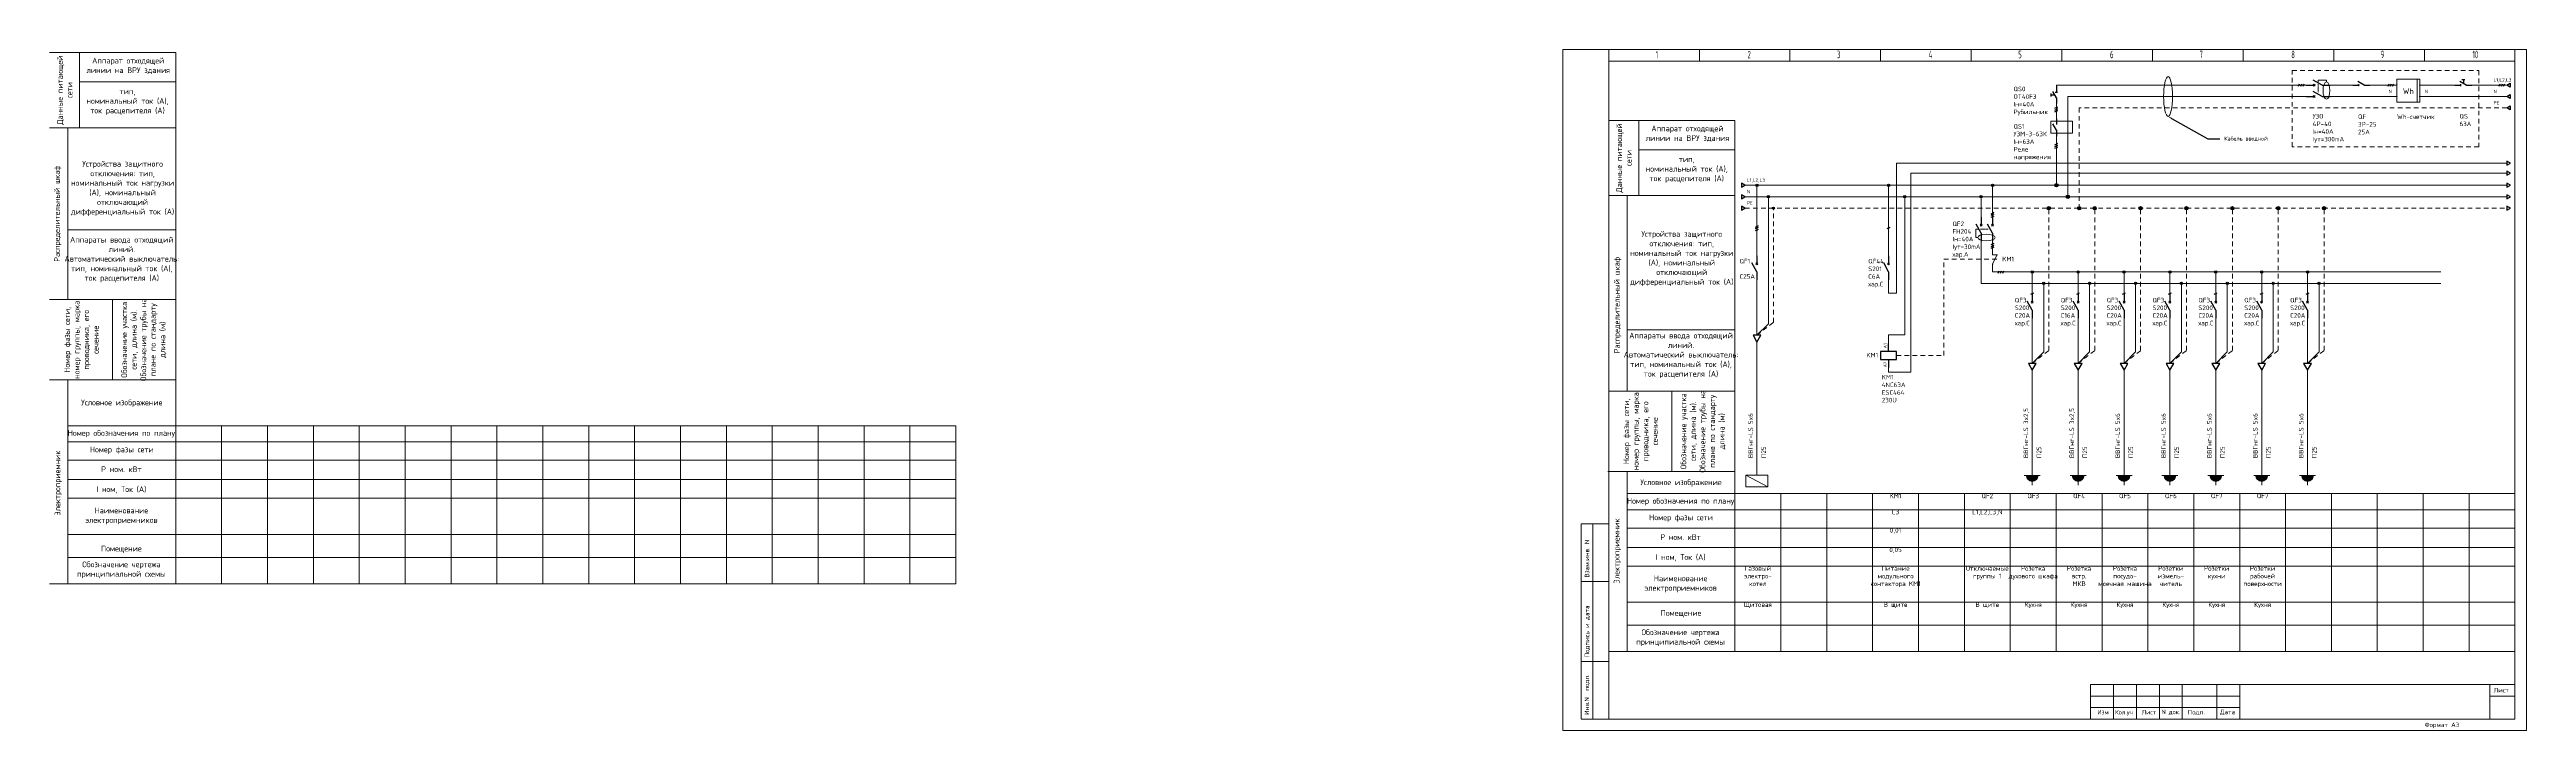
# Model space of a CAD drawing. Extents: x -680 to 54599, y -24087 to 292.
# Drawn here: x -680 to 400, y -5 to 292 of the extents above.
import ezdxf
from ezdxf import colors
from ezdxf.entities.mleader import LeaderData, LeaderLine
from ezdxf.enums import TextEntityAlignment as Align
from ezdxf.math import Vec2, Vec3

# ---------------------------------------------------------------- set-up
doc = ezdxf.new("R2010")
doc.units = 0
for name, pattern in [('Caddy_Dash', [3.5, 2, -1.5]), ('Caddy_Solid', [0]), ('HIDDEN2', [0.1875, 0.125, -0.0625])]:
    doc.linetypes.add(name, pattern=pattern)
for name, color, linetype in [('100', 7, 'Continuous'), ('LINK', 9, 'HIDDEN2'), ('SYMS', 7, 'Continuous'), ('TERMS', 7, 'Continuous'), ('WIRES', 7, 'Continuous')]:
    doc.layers.add(name, color=color, linetype=linetype)
doc.styles.add('Caddy_Vectorfont1n', font='GOST Common.ttf', dxfattribs={"width": 1.1})
doc.styles.add('Caddy_Vectorfont1p', font='GOST Common.ttf', dxfattribs={"width": 0.9})
doc.styles.get("Standard").update_dxf_attribs({"font": 'GOST Common.ttf'})
doc.styles.add('WD_IEC', font='ISOCP2.shx', dxfattribs={"width": 0.9, "height": 4})

# ---------------------------------------------------------------- blocks, each defined once
blk = doc.blocks.new('HT0_05')
blk.add_lwpolyline([(1.7, -1.3), (0, 1.7), (-1.7, -1.3)], close=True)
at = {"style": 'WD_IEC', "flags": 1}
for tag, p in [('X4TERM01', (-1, 0)), ('X2TERM01', (0, 1.7)), ('X1TERM01', (1, 0)), ('X8TERM01', (0, -1.3))]:
    blk.add_attdef(tag, p, '', height=0.32, dxfattribs=at)
blk = doc.blocks.new('WDDOT')
for radius in [0.72, 0.449, 0.223]:
    blk.add_circle((0, 0), radius)
blk = doc.blocks.new('HDS11Q65')
for p, q in [((-7.5, 0), (-2.5, 0)), ((2.5, 0), (-3.1, 3.1)), ((-2.5, 0.9), (-2.5, -0.9)), ((-1.3, 4.8), (1.2, 4.8)), ((0, 4.8), (0, 1.4)), ((2.5, 0), (7.5, 0))]:
    blk.add_line(p, q)
at = {"style": 'WD_IEC'}
for tag, p in [('TAG1', (-5, 4.1)), ('INST', (-5, 10.1)), ('LOC', (-5, 7.1)), ('RATING1', (-5, -4.2)), ('DESC3', (-5, -16.2)), ('DESC2', (-5, -13.2)), ('DESC1', (-5, -10.2))]:
    blk.add_attdef(tag, text='', height=2.5, dxfattribs=at).set_placement(p, align=Align.RIGHT)
for tag, p, height, flags in [('X4TERM01', (-7.5, 0), 0.32, 1), ('TERM01', (-7.5, 1), 2, 8), ('X2LINK', (0, 5.7), 0.32, 1), ('X8LINK', (0, 0), 0.32, 1), ('MFG', (2.8, 9.5), 1.5, 9), ('CAT', (2.8, 7), 1.5, 9), ('X1TERM02', (7.5, 0), 0.32, 1), ('ASSYCODE', (2.6, -2.7), 1, 1), ('FAMILY', (2.6, -4.2), 1, 1), ('CATDESC', (2.6, -5.7), 1, 1)]:
    blk.add_attdef(tag, p, '', height=height, dxfattribs=dict(at, flags=flags))
at = {"style": 'WD_IEC', "flags": 8}
blk.add_attdef('TERM02', text='', height=2, dxfattribs=at).set_placement((7.5, 1), align=Align.RIGHT)
at = {"lineweight": 15, "style": 'WD_IEC'}
blk.add_attdef('XREF', text='', height=2.5, dxfattribs=at).set_placement((-5, -7.2), align=Align.RIGHT)
blk = doc.blocks.new('HCB1')
for p, q in [((-7.5, 0), (-2.5, 0)), ((2.5, 0), (-3.1, 3.1)), ((-1.9, -0.6), (-3.1, 0.6)), ((-1.9, 0.6), (-3.1, -0.6)), ((2.5, 0), (7.5, 0))]:
    blk.add_line(p, q)
at = {"style": 'WD_IEC'}
for tag, p in [('TAG1', (-5, 4.1)), ('INST', (-5, 11.1)), ('LOC', (-5, 7.6)), ('DESC2', (-5, -14.8)), ('DESC1', (-5, -11.2)), ('DESC3', (-5, -18.2))]:
    blk.add_attdef(tag, text='', height=2.5, dxfattribs=at).set_placement(p, align=Align.RIGHT)
for tag, p, height, flags in [('X4TERM01', (-7.5, 0), 0.32, 1), ('TERM01', (-7.5, 1), 2, 8), ('X2LINK', (0, 2.5), 0.32, 1), ('X8LINK', (0, 0.6), 0.32, 1), ('MFG', (4.9, 12.1), 1.5, 9), ('CAT', (4.9, 9.6), 1.5, 9), ('X1TERM02', (7.5, 0), 0.32, 1), ('ASSYCODE', (12.2, -2.8), 1, 1), ('FAMILY', (12.2, -4.2), 1, 1), ('CATDESC', (12.2, -5.8), 1, 1), ('CONTACT', (12.5, -7.5), 1, 1), ('COMMON', (13.8, -8.8), 1, 1)]:
    blk.add_attdef(tag, p, '', height=height, dxfattribs=dict(at, flags=flags))
at = {"style": 'WD_IEC', "flags": 8}
blk.add_attdef('TERM02', text='', height=2, dxfattribs=at).set_placement((7.5, 1), align=Align.RIGHT)
at = {"lineweight": 15, "style": 'WD_IEC'}
for tag, p in [('RATING1', (-5, -3.8)), ('XREF', (-5, -7.5))]:
    blk.add_attdef(tag, text='', height=2.5, dxfattribs=at).set_placement(p, align=Align.RIGHT)
blk = doc.blocks.new('VDS11Q65')
for p, q in [((-4.8, 1.2), (-4.8, -1.3)), ((0, -2.5), (-3.1, 3.1)), ((-0.9, 2.5), (0.9, 2.5)), ((0, 7.5), (0, 2.5)), ((-4.8, 0), (-1.4, 0)), ((0, -2.5), (0, -7.5))]:
    blk.add_line(p, q)
at = {"style": 'WD_IEC'}
for tag, p in [('TAG1', (-8, 2.8)), ('INST', (-8, 8.8)), ('LOC', (-8, 5.8)), ('RATING1', (-8, -6.3)), ('DESC3', (-8, -18.3)), ('DESC2', (-8, -15.3)), ('DESC1', (-8, -12.3))]:
    blk.add_attdef(tag, text='', height=2.5, dxfattribs=at).set_placement(p, align=Align.RIGHT)
at = {"style": 'WD_IEC', "flags": 1}
for tag, p, height in [('X4LINK', (-5.7, 0), 0.32), ('X1LINK', (-0.5, 0), 0.32), ('X2TERM01', (0, 7.5), 0.32), ('MFG', (2.8, 6.5), 1.5), ('CAT', (2.8, 4), 1.5), ('X8TERM02', (0, -7.5), 0.32), ('ASSYCODE', (1, -9), 1), ('FAMILY', (1, -10.5), 1), ('CATDESC', (1, -12), 1), ('CONTACT', (1, -13.5), 1)]:
    blk.add_attdef(tag, p, '', height=height, dxfattribs=at)
at = {"style": 'WD_IEC'}
blk.add_attdef('TERM01', text='', height=2, rotation=90, dxfattribs=at).set_placement((-1, 7.5), align=Align.RIGHT)
blk.add_attdef('TERM02', (-1, -7.5), '', height=2, rotation=90, dxfattribs=at)
at = {"lineweight": 15, "style": 'WD_IEC'}
blk.add_attdef('XREF', text='', height=2.5, dxfattribs=at).set_placement((-8, -9.3), align=Align.RIGHT)
blk = doc.blocks.new('VCR21')
for p, q in [((0, -2.5), (-3.125, 3.125)), ((0, 7.5), (0, 2.5)), ((0, -2.5), (0, -7.5))]:
    blk.add_line(p, q)
at = {"style": 'WD_IEC'}
for tag, p in [('TAG2', (-5.25, 0.75)), ('INST', (-5.25, 7.75)), ('LOC', (-5.25, 4.25)), ('DESC3', (-5.25, -14.6)), ('DESC2', (-5.25, -11.1)), ('DESC1', (-5.25, -7.6)), ('XREF', (-5.25, -3.75))]:
    blk.add_attdef(tag, text='', height=2.5, dxfattribs=at).set_placement(p, align=Align.RIGHT)
blk.add_attdef('TERM01', text='', height=2, rotation=90, dxfattribs=at).set_placement((-1, 7.5), align=Align.RIGHT)
blk.add_attdef('TERM02', (-1, -7.5), '', height=2, rotation=90, dxfattribs=at)
at = {"style": 'WD_IEC', "flags": 1}
for tag, p, height in [('X4LINK', (-2, 0), 0.32), ('X1LINK', (-0.5, 0), 0.32), ('X2TERM01', (0, 7.5), 0.32), ('X8TERM02', (0, -7.5), 0.32), ('CONTACT', (4, -3.5), 1), ('FAMILY', (4, -5), 1)]:
    blk.add_attdef(tag, p, '', height=height, dxfattribs=at)
blk = doc.blocks.new('VW01')
for p, q in [((-2.5, -1.2), (2.5, 1.2)), ((0, 1.2), (0, -1.2))]:
    blk.add_line(p, q)
at = {"style": 'WD_IEC'}
blk.add_attdef('TAG1', text='', height=2.5, dxfattribs=at).set_placement((-4.5, 1.2), align=Align.RIGHT)
at = {"style": 'WD_IEC', "flags": 1}
for tag, height, p in [('INST', 2.5, (-4.5, 8.2)), ('LOC', 2.5, (-4.5, 4.7)), ('DESC3', 2.5, (-4.5, -14.8)), ('DESC2', 2.5, (-4.5, -11.3)), ('DESC1', 2.5, (-4.5, -7.8)), ('XREF', 2.7, (-4.5, -3.8))]:
    blk.add_attdef(tag, text='', height=height, dxfattribs=at).set_placement(p, align=Align.RIGHT)
for tag, p, height in [('X4LINK', (-1, 0), 0.32), ('X2TERM01', (0, 1.2), 0.32), ('X1LINK', (1, 0), 0.32), ('X8TERM01', (0, -1.2), 0.32), ('ASSYCODE', (3.1, -10.3), 1), ('MFG', (3.1, -7.3), 1), ('CAT', (3.1, -8.8), 1), ('FAMILY', (3.1, -11.8), 1), ('CATDESC', (3.1, -13.3), 1)]:
    blk.add_attdef(tag, p, '', height=height, dxfattribs=at)
at = {"style": 'WD_IEC'}
blk.add_attdef('RATING1', text='', height=2.5, dxfattribs=at).set_placement((2, -2), align=Align.MIDDLE_LEFT)
blk = doc.blocks.new('HW01')
for p, q in [((-1.2, -2.5), (1.2, 2.5)), ((1.2, 0), (-1.2, 0))]:
    blk.add_line(p, q)
at = {"style": 'WD_IEC'}
blk.add_attdef('TAG1', text='', height=2.5, dxfattribs=at).set_placement((-4.5, 1.2), align=Align.RIGHT)
at = {"style": 'WD_IEC', "flags": 1}
for tag, p in [('INST', (-4.5, 8.2)), ('LOC', (-4.5, 4.7)), ('DESC3', (-4.5, -14.8)), ('DESC2', (-4.5, -11.3)), ('DESC1', (-4.5, -7.8)), ('XREF', (-4.5, -3.8))]:
    blk.add_attdef(tag, text='', height=2.5, dxfattribs=at).set_placement(p, align=Align.RIGHT)
for tag, p, height in [('X4TERM01', (-1.2, 0), 0.36), ('X2LINK', (0, 1), 0.32), ('X1TERM01', (1.2, 0), 0.36), ('X8LINK', (0, -1), 0.32), ('ASSYCODE', (3.1, -10.3), 1), ('MFG', (3.1, -7.3), 1), ('CAT', (3.1, -8.8), 1), ('FAMILY', (3.1, -11.8), 1), ('CATDESC', (3.1, -13.3), 1)]:
    blk.add_attdef(tag, p, '', height=height, dxfattribs=at)
at = {"style": 'WD_IEC'}
blk.add_attdef('RATING1', text='', height=2.5, dxfattribs=at).set_placement((2, -2), align=Align.MIDDLE_LEFT)
blk = doc.blocks.new('VCB1')
for p, q in [((0, -2.5), (-3.1, 3.1)), ((0.6, 1.9), (-0.6, 3.1)), ((-0.6, 1.9), (0.6, 3.1)), ((0, 7.5), (0, 2.5)), ((0, -2.5), (0, -7.5))]:
    blk.add_line(p, q)
at = {"style": 'WD_IEC'}
for tag, p in [('TAG1', (-8, -1.7)), ('INST', (-8, 5.3)), ('LOC', (-8, 1.8)), ('RATING1', (-8, -6.3)), ('DESC2', (-8, -17.8)), ('DESC1', (-8, -14.3)), ('DESC3', (-8, -21.3))]:
    blk.add_attdef(tag, text='', height=2.5, dxfattribs=at).set_placement(p, align=Align.RIGHT)
blk.add_attdef('TERM01', text='', height=2, rotation=90, dxfattribs=at).set_placement((-1, 7.5), align=Align.RIGHT)
blk.add_attdef('TERM02', (-1, -7.5), '', height=2, rotation=90, dxfattribs=at)
at = {"style": 'WD_IEC', "flags": 1}
for tag, p, height in [('X4LINK', (-2, 0), 0.32), ('X1LINK', (-0.5, 0), 0.32), ('X2TERM01', (0, 7.5), 0.32), ('MFG', (2.8, 6.5), 1.5), ('CAT', (2.8, 4), 1.5), ('X8TERM02', (0, -7.5), 0.32), ('ASSYCODE', (1, -9), 1), ('FAMILY', (1, -10.5), 1), ('CATDESC', (1, -12), 1), ('CONTACT', (1, -13.5), 1), ('COMMON', (2.2, -14.8), 1)]:
    blk.add_attdef(tag, p, '', height=height, dxfattribs=at)
at = {"lineweight": 15, "style": 'WD_IEC'}
blk.add_attdef('XREF', text='', height=2.5, dxfattribs=at).set_placement((-8, -10.3), align=Align.RIGHT)
blk = doc.blocks.new('VMS1')
for p, q in [((0, 2.5), (0, 7.5)), ((0, -2.5), (0, -7.5))]:
    blk.add_line(p, q)
blk.add_lwpolyline([(-5, 2.5), (-5, -2.5), (5, -2.5), (5, 2.5)], close=True)
at = {"style": 'WD_IEC'}
for tag, p in [('TAG1', (-5.25, 4.5)), ('INST', (-5.25, 10.5)), ('LOC', (-5.25, 7.5)), ('DESC3', (-5.25, -12.85)), ('DESC2', (-5.25, -9.85)), ('DESC1', (-5.25, -6.85))]:
    blk.add_attdef(tag, text='', height=2.5, dxfattribs=at).set_placement(p, align=Align.RIGHT)
at = {"style": 'WD_IEC', "flags": 9}
for tag, p in [('MFG', (-6, 1)), ('CAT', (-6, -1.5))]:
    blk.add_attdef(tag, text='', height=1.5, dxfattribs=at).set_placement(p, align=Align.RIGHT)
at = {"style": 'WD_IEC', "flags": 1}
for tag, p, height in [('X4LINK', (-5, 0), 0.32), ('X2TERM01', (0, 7.5), 0.32), ('X1LINK', (5, 0), 0.32), ('X8TERM02', (0, -7.5), 0.32), ('ASSYCODE', (1, -4), 1), ('FAMILY', (1, -5.5), 1), ('CATDESC', (1, -7), 1)]:
    blk.add_attdef(tag, p, '', height=height, dxfattribs=at)
at = {"style": 'WD_IEC'}
blk.add_attdef('TERM01', text='', height=2, rotation=90, dxfattribs=at).set_placement((-1, 7.5), align=Align.RIGHT)
blk.add_attdef('TERM02', (-1, -7.5), '', height=2, rotation=90, dxfattribs=at)
at = {"lineweight": 9, "style": 'WD_IEC'}
for tag, p in [('NO', (-5.5, -16.5)), ('NC', (-5.5, -19.5))]:
    blk.add_attdef(tag, text='', height=2.5, dxfattribs=at).set_placement(p, align=Align.TOP_RIGHT)
for tag, p in [('XREFNO', (-4, -16.5)), ('XREFNC', (-4, -19.5))]:
    blk.add_attdef(tag, text='', height=2.5, dxfattribs=at).set_placement(p, align=Align.TOP_LEFT)
blk = doc.blocks.new('VCB2')
for p, q in [((0, -2.5), (-3.1, 3.1)), ((0.6, 1.9), (-0.6, 3.1)), ((-0.6, 1.9), (0.6, 3.1)), ((0, 7.5), (0, 2.5)), ((0, -2.5), (0, -7.5))]:
    blk.add_line(p, q)
at = {"style": 'WD_IEC'}
for tag, p in [('INST', (-8, 2.7)), ('LOC', (-8, -0.3)), ('DESC2', (-8, -16.3)), ('DESC1', (-8, -13.3)), ('TAG2', (-8, -3.3)), ('DESC3', (-8, -19.3))]:
    blk.add_attdef(tag, text='', height=2.5, dxfattribs=at).set_placement(p, align=Align.RIGHT)
blk.add_attdef('TERM01', text='', height=2, rotation=90, dxfattribs=at).set_placement((-1, 7.5), align=Align.RIGHT)
blk.add_attdef('TERM02', (-1, -7.5), '', height=2, rotation=90, dxfattribs=at)
at = {"style": 'WD_IEC', "flags": 1}
for tag, p, height in [('X4LINK', (-2.5, 0), 0.32), ('X1LINK', (-0.5, 0), 0.32), ('X2TERM01', (0, 7.5), 0.32), ('X8TERM02', (0, -7.5), 0.32), ('FAMILY', (1, -10.5), 1), ('CONTACT', (1, -13.5), 1)]:
    blk.add_attdef(tag, p, '', height=height, dxfattribs=at)
blk.add_attdef('RATING1', text='', height=2.5, dxfattribs=at).set_placement((-8, -6.3), align=Align.RIGHT)
at = {"lineweight": 15, "style": 'WD_IEC'}
blk.add_attdef('XREF', text='', height=2.5, dxfattribs=at).set_placement((-8, -10.3), align=Align.RIGHT)
blk = doc.blocks.new('HCB2')
for p, q in [((-7.5, 0), (-2.5, 0)), ((2.5, 0), (-3.1, 3.1)), ((-1.9, -0.6), (-3.1, 0.6)), ((-1.9, 0.6), (-3.1, -0.6)), ((2.5, 0), (7.5, 0))]:
    blk.add_line(p, q)
at = {"style": 'WD_IEC'}
for tag, p in [('TAG2', (-5, 4.1)), ('INST', (-5, 11.1)), ('LOC', (-5, 7.6)), ('DESC2', (-5, -17.2)), ('DESC1', (-5, -13.8)), ('DESC3', (-5, -20.8))]:
    blk.add_attdef(tag, text='', height=2.5, dxfattribs=at).set_placement(p, align=Align.RIGHT)
for tag, p, height, flags in [('TERM01', (-8, 1), 2, 8), ('X4TERM01', (-7.5, 0), 0.32, 1), ('X2LINK', (0, 2.5), 0.32, 1), ('X8LINK', (0, 0.6), 0.32, 1), ('X1TERM02', (7.5, 0), 0.32, 1), ('FAMILY', (12.2, -4.2), 1, 1), ('CONTACT', (12.5, -7.5), 1, 1)]:
    blk.add_attdef(tag, p, '', height=height, dxfattribs=dict(at, flags=flags))
at = {"style": 'WD_IEC', "flags": 8}
blk.add_attdef('TERM02', text='', height=2, dxfattribs=at).set_placement((8, 1), align=Align.RIGHT)
at = {"lineweight": 15, "style": 'WD_IEC', "flags": 1}
blk.add_attdef('RATING1', text='', height=2.5, dxfattribs=at).set_placement((-5, -6.2), align=Align.RIGHT)
at = {"lineweight": 15, "style": 'WD_IEC'}
blk.add_attdef('XREF', text='', height=2.5, dxfattribs=at).set_placement((-5, -10), align=Align.RIGHT)

msp = doc.modelspace()

# ---------------------------------------------------------------- hatches: boundary and pattern name
at = {"layer": 'SYMS', "lineweight": 13}
h = msp.add_hatch(color=5, dxfattribs=at)
h.dxf.hatch_style = 1
h.paths.add_polyline_path([(187.2, 106.2), (184.6, 106.2), (182.1, 106.2, 1)])
at = {"layer": 'SYMS', "lineweight": 13, "true_color": 0xed1f24}
h = msp.add_hatch(color=240, dxfattribs=at)
h.dxf.hatch_style = 1
h.paths.add_polyline_path([(207.2, 106.2), (204.6, 106.2), (202.1, 106.2, 1)])
h = msp.add_hatch(color=240, dxfattribs=at)
h.dxf.hatch_style = 1
h.paths.add_polyline_path([(227.2, 106.2), (224.6, 106.2), (222.1, 106.2, 1)])
h = msp.add_hatch(color=240, dxfattribs=at)
h.dxf.hatch_style = 1
h.paths.add_polyline_path([(247.2, 106.2), (244.6, 106.2), (242.1, 106.2, 1)])
h = msp.add_hatch(color=240, dxfattribs=at)
h.dxf.hatch_style = 1
h.paths.add_polyline_path([(267.2, 106.2), (264.6, 106.2), (262.1, 106.2, 1)])
h = msp.add_hatch(color=240, dxfattribs=at)
h.dxf.hatch_style = 1
h.paths.add_polyline_path([(287.2, 106.2), (284.6, 106.2), (282.1, 106.2, 1)])
h = msp.add_hatch(color=240, dxfattribs=at)
h.dxf.hatch_style = 1
h.paths.add_polyline_path([(307.2, 106.2), (304.6, 106.2), (302.1, 106.2, 1)])

# ---------------------------------------------------------------- linework, layer by layer
at = {"linetype": 'Caddy_Solid', "lineweight": 13}
for p, q in [((0, 287), (0, 292)), ((39.5, 287), (39.5, 292)), ((79, 287), (79, 292)), ((118.5, 287), (118.5, 292)), ((158, 287), (158, 292)), ((197.5, 287), (197.5, 292)), ((237, 287), (237, 292)), ((276.5, 287), (276.5, 292)), ((316, 287), (316, 292)), ((355.5, 287), (355.5, 292)), ((395, 287), (395, 292))]:
    msp.add_line(p, q, dxfattribs=at)
at = {"layer": '100', "linetype": 'Caddy_Solid', "lineweight": 13}
for p, q in [((0, 286.9), (395, 286.9)), ((0, 286.9), (0, 0)), ((395, 286.9), (395, 0)), ((-12, 0.1), (-12, 85.1)), ((-12, 85.1), (0, 85.1)), ((-7, 85.1), (-7, 0.1)), ((-12, 60), (0, 60)), ((-12, 25.1), (0, 25.1)), ((210, 15), (395, 15)), ((210, 0), (210, 15)), ((220, 0), (220, 15)), ((230, 0), (230, 15)), ((240, 0), (240, 15)), ((250, 0), (250, 15)), ((265, 0), (265, 15)), ((275, 0), (275, 15)), ((384, 0), (384, 15)), ((395, 0), (-12, 0)), ((275, 10), (210, 10)), ((210, 5), (275, 5)), ((384, 10), (395, 10))]:
    msp.add_line(p, q, dxfattribs=at)
at = {"layer": 'LINK', "lineweight": 13}
for points in [[(309.2, 276.9), (309.2, 273.2)], [(161.9, 213.6), (165.5, 213.6)]]:
    msp.add_lwpolyline(points, dxfattribs=at)
at = {"layer": 'SYMS', "lineweight": 13}
for p, q in [((-679.6, 290.7), (-624.6, 290.7)), ((-666.5, 290.7), (-666.5, 257.9)), ((-624.6, 290.7), (-624.6, 59)), ((-666.5, 277.9), (-624.6, 277.9)), ((0, 275.6), (0, 25.6)), ((309.2, 277.4), (309.2, 278.7)), ((312.8, 278.7), (309.2, 278.7)), ((312.8, 278.7), (312.8, 277.9)), ((343.4, 276.6), (343.6, 276.4)), ((343.4, 271.6), (343.6, 271.4)), ((352.3, 279), (352.3, 269)), ((353.4, 276.6), (353.6, 276.4)), ((353.4, 271.6), (353.6, 271.4)), ((368.7, 276.5), (353.5, 276.5)), ((391.4, 271.5), (353.5, 271.5)), ((379.7, 276.5), (376.2, 276.5)), ((0, 261.1), (55, 261.1)), ((13.1, 261.1), (13.1, 228.3)), ((55, 261.1), (55, 29.4)), ((195, 260.9), (195.2, 260.7)), ((200, 260.9), (200.2, 260.7)), ((-679.6, 257.9), (-624.6, 257.9)), ((-671.6, 257.9), (-671.6, 182.9)), ((195, 255.6), (195.2, 255.4)), ((200, 255.6), (200.2, 255.4)), ((13.1, 248.3), (55, 248.3)), ((0.1, 228.3), (55.1, 228.3)), ((8, 228.3), (8, 143)), ((-671.6, 213.4), (-624.6, 213.4)), ((161.3, 213.6), (160, 213.6)), ((160, 213.6), (160, 210)), ((160, 210), (160.8, 210)), ((167.2, 202.6), (167.4, 202.4)), ((167.2, 198.5), (167.4, 198.3)), ((167.3, 202.5), (169.5, 202.5)), ((167.3, 198.4), (167.3, 195)), ((184.6, 185.4), (184.6, 195)), ((204.6, 185.4), (204.6, 195)), ((224.6, 185.4), (224.6, 195)), ((244.6, 185.4), (244.6, 195)), ((264.6, 185.4), (264.6, 195)), ((284.6, 185.4), (284.6, 195)), ((304.6, 185.4), (304.6, 195)), ((-679.6, 182.9), (-624.6, 182.9)), ((-652.1, 182.9), (-652.1, 147.9)), ((184.6, 174.9), (184.6, 155.1)), ((204.6, 174.9), (204.6, 155.1)), ((224.6, 174.9), (224.6, 155.1)), ((244.6, 174.9), (244.6, 155.1)), ((264.6, 174.9), (264.6, 155.1)), ((284.6, 174.9), (284.6, 155.1)), ((304.6, 174.9), (304.6, 155.1)), ((8, 169.7), (55, 169.7)), ((64.6, 164.4), (64.6, 106.3)), ((121.9, 163.9), (121.9, 167.5)), ((121.9, 167.5), (129, 167.5)), ((184.6, 152.1), (184.6, 106.3)), ((204.6, 152.1), (204.6, 106.3)), ((224.6, 152.1), (224.6, 106.3)), ((244.6, 152.1), (244.6, 106.3)), ((264.6, 152.1), (264.6, 106.3)), ((284.6, 152.1), (284.6, 106.3)), ((304.6, 152.1), (304.6, 106.3)), ((-679.6, 147.9), (-624.6, 147.9)), ((-671.6, 147.9), (-671.6, 59)), ((0, 143), (55, 143)), ((27.5, 143), (27.5, 108)), ((-671.6, 127.9), (-284.6, 127.9)), ((-671.6, 120.9), (-284.6, 120.9)), ((-604.6, 127.9), (-604.6, 59)), ((-584.6, 127.9), (-584.6, 59)), ((-564.6, 127.9), (-564.6, 59)), ((-544.6, 127.9), (-544.6, 59)), ((-524.6, 127.9), (-524.6, 59)), ((-504.6, 127.9), (-504.6, 59)), ((-484.6, 127.9), (-484.6, 59)), ((-464.6, 127.9), (-464.6, 59)), ((-444.6, 127.9), (-444.6, 59)), ((-424.6, 127.9), (-424.6, 59)), ((-404.6, 127.9), (-404.6, 59)), ((-384.6, 127.9), (-384.6, 59)), ((-364.6, 127.9), (-364.6, 59)), ((-344.6, 127.9), (-344.6, 59)), ((-324.6, 127.9), (-324.6, 59)), ((-304.6, 127.9), (-304.6, 59)), ((-284.6, 127.9), (-284.6, 59)), ((-671.6, 112.9), (-284.6, 112.9)), ((-0.4, 108), (54.6, 108)), ((8, 108), (8, 29.4)), ((-671.6, 104.4), (-284.6, 104.4)), ((8, 98.3), (395, 98.3)), ((59.8, 106.3), (69.4, 101.2)), ((75, 98.3), (75, 29.4)), ((95, 98.3), (95, 29.4)), ((115, 98.3), (115, 29.4)), ((135, 98.3), (135, 29.4)), ((155, 98.3), (155, 29.4)), ((175, 98.3), (175, 29.4)), ((195, 98.3), (195, 29.4)), ((215, 98.3), (215, 29.4)), ((235, 98.3), (235, 29.4)), ((255, 98.3), (255, 29.4)), ((275, 98.3), (275, 29.4)), ((295, 98.3), (295, 29.4)), ((315, 98.3), (315, 29.4)), ((335, 98.3), (335, 29.4)), ((355, 98.3), (355, 29.4)), ((375, 98.3), (375, 29.4)), ((395, 105.6), (395, 25.6)), ((-671.6, 96.3), (-284.6, 96.3)), ((8, 91.3), (395, 91.3)), ((-671.6, 80.5), (-284.6, 80.5)), ((8, 83.3), (395, 83.3)), ((-671.6, 70.5), (-284.6, 70.5)), ((8, 74.8), (395, 74.8)), ((8, 66.7), (395, 66.7)), ((-679.6, 59), (-284.6, 59)), ((8, 50.9), (395, 50.9)), ((8, 40.9), (395, 40.9)), ((0, 29.4), (395, 29.4))]:
    msp.add_line(p, q, dxfattribs=at)
at = {"layer": 'SYMS', "color": 242, "lineweight": 13, "true_color": 0xcd2027}
for p, q in [((125.4, 242.5), (391.4, 242.5)), ((122, 191.6), (122, 185.8)), ((122, 185.8), (125.4, 185.8))]:
    msp.add_line(p, q, dxfattribs=at)
at = {"layer": 'SYMS', "linetype": 'Caddy_Dash', "lineweight": 13}
for p, q in [((146.1, 158.6), (146.1, 200.5)), ((146.1, 200.5), (169.5, 200.5)), ((125.4, 158.6), (146.1, 158.6))]:
    msp.add_line(p, q, dxfattribs=at)
at = {"layer": 'SYMS', "color": 1, "lineweight": 13}
msp.add_line((169.3, 202.6), (167.3, 198.4), dxfattribs=at)
at = {"layer": 'SYMS', "color": 3, "linetype": 'Caddy_Dash', "lineweight": 13}
for p, q in [((64.6, 167.4), (71.8, 173)), ((184.6, 155.1), (191.8, 160.7)), ((204.6, 155.1), (211.8, 160.7)), ((224.6, 155.1), (231.8, 160.7)), ((244.6, 155.1), (251.8, 160.7)), ((264.6, 155.1), (271.8, 160.7)), ((284.6, 155.1), (291.8, 160.7)), ((304.6, 155.1), (311.8, 160.7))]:
    msp.add_line(p, q, dxfattribs=at)
at = {"layer": 'SYMS', "color": 30, "lineweight": 13, "true_color": 0xf26722}
msp.add_line((121.9, 151.3), (121.9, 153.4), dxfattribs=at)
at = {"layer": 'SYMS', "color": 5, "lineweight": 13}
for p, q in [((184.6, 106.2), (181.1, 106.2)), ((188.1, 106.2), (184.6, 106.2)), ((184.6, 103.7), (184.6, 102))]:
    msp.add_line(p, q, dxfattribs=at)
at = {"layer": 'SYMS', "color": 240, "lineweight": 13, "true_color": 0xed1f24}
for p, q in [((204.6, 106.2), (201.1, 106.2)), ((208.1, 106.2), (204.6, 106.2)), ((204.6, 103.7), (204.6, 102)), ((224.6, 106.2), (221.1, 106.2)), ((228.1, 106.2), (224.6, 106.2)), ((224.6, 103.7), (224.6, 102)), ((244.6, 106.2), (241.1, 106.2)), ((248.1, 106.2), (244.6, 106.2)), ((244.6, 103.7), (244.6, 102)), ((264.6, 106.2), (261.1, 106.2)), ((268.1, 106.2), (264.6, 106.2)), ((264.6, 103.7), (264.6, 102)), ((284.6, 106.2), (281.1, 106.2)), ((288.1, 106.2), (284.6, 106.2)), ((284.6, 103.7), (284.6, 102)), ((304.6, 106.2), (301.1, 106.2)), ((308.1, 106.2), (304.6, 106.2)), ((304.6, 103.7), (304.6, 102))]:
    msp.add_line(p, q, dxfattribs=at)
at = {"layer": 'SYMS', "lineweight": 13}
for points in [[(-20, -5), (400, -5), (400, 292), (-20, 292)], [(343.5, 279), (353.5, 279), (353.5, 269), (343.5, 269)], [(192.7, 260.8), (202.2, 260.8), (202.2, 255.5), (192.7, 255.5)], [(59.8, 106.3), (69.4, 106.3), (69.4, 101.2), (59.8, 101.2)]]:
    msp.add_lwpolyline(points, close=True, dxfattribs=at)
at = {"layer": 'SYMS', "linetype": 'Caddy_Dash', "lineweight": 13}
msp.add_lwpolyline([(297.9, 282.8), (379.2, 282.8), (379.2, 249.6), (297.9, 249.6)], close=True, dxfattribs=at)
at = {"layer": 'SYMS', "lineweight": 13}
for centre in [(343.5, 276.5), (343.5, 271.5), (353.5, 276.5), (353.5, 271.5), (195.1, 260.8), (200.1, 260.8), (195.1, 255.5), (200.1, 255.5), (167.3, 202.5), (167.3, 198.4)]:
    msp.add_circle(centre, 0.0979, dxfattribs=at)
at = {"layer": 'SYMS', "color": 5, "lineweight": 13}
msp.add_arc((184.6, 106.2), 2.55, 180, 0, dxfattribs=at)
at = {"layer": 'SYMS', "color": 240, "lineweight": 13, "true_color": 0xed1f24}
for centre in [(204.6, 106.2), (224.6, 106.2), (244.6, 106.2), (264.6, 106.2), (284.6, 106.2), (304.6, 106.2)]:
    msp.add_arc(centre, 2.55, 180, 0, dxfattribs=at)
at = {"layer": 'SYMS', "lineweight": 13}
for centre, major_axis, ratio in [((243.8, 271.5), (0, -8.66), 0.227004), ((312.8, 274.1), (0, -3.8), 0.387588), ((164.6, 210), (3.8, 0), 0.387588)]:
    msp.add_ellipse(centre, major_axis=major_axis, ratio=ratio, dxfattribs=at)
at = {"layer": 'WIRES', "lineweight": 13}
for p, q in [((195.1, 276.5), (195.1, 275.9)), ((304, 276.5), (195.1, 276.5)), ((200.1, 271.5), (200.1, 227.8)), ((304, 271.5), (200.1, 271.5)), ((324.3, 276.5), (314.5, 276.5)), ((343.5, 271.5), (314.5, 271.5)), ((343.5, 276.5), (331.8, 276.5)), ((391.4, 276.5), (379.7, 276.5)), ((195.1, 268.4), (195.1, 261.7)), ((195.1, 254.2), (195.1, 232.8)), ((59.4, 232.8), (391.4, 232.8)), ((59.4, 227.8), (391.4, 227.8)), ((64.6, 215.2), (64.6, 232.8)), ((69.6, 172.4), (69.6, 227.8)), ((122, 215.2), (122, 232.8)), ((129, 167.5), (129, 227.8)), ((162.3, 218.8), (162.3, 227.8)), ((167.3, 218.8), (167.3, 232.8)), ((64.6, 214.5), (64.6, 214.6)), ((64.6, 213.7), (64.6, 213.8)), ((64.6, 202.1), (64.6, 213.1)), ((122, 202.1), (122, 215.2)), ((122, 214.5), (122, 214.6)), ((122, 213.7), (122, 213.8)), ((162.3, 190), (162.3, 208.3)), ((167.3, 202.5), (167.3, 208.3)), ((167.3, 195), (362.7, 195)), ((64.6, 191.6), (64.6, 167.4)), ((162.3, 190), (362.7, 190)), ((189.6, 160.1), (189.6, 190)), ((209.6, 160.1), (209.6, 190)), ((229.6, 160.1), (229.6, 190)), ((249.6, 160.1), (249.6, 190)), ((269.6, 160.1), (269.6, 190)), ((289.6, 160.1), (289.6, 190)), ((309.6, 160.1), (309.6, 190)), ((69.6, 172.4), (64.6, 167.4)), ((189.6, 160.1), (184.6, 155.1)), ((209.6, 160.1), (204.6, 155.1)), ((229.6, 160.1), (224.6, 155.1)), ((249.6, 160.1), (244.6, 155.1)), ((269.6, 160.1), (264.6, 155.1)), ((289.6, 160.1), (284.6, 155.1)), ((309.6, 160.1), (304.6, 155.1))]:
    msp.add_line(p, q, dxfattribs=at)
at = {"layer": 'WIRES', "color": 3, "linetype": 'Caddy_Dash', "lineweight": 13}
for p, q in [((391.4, 266.5), (205.1, 266.5)), ((205.1, 266.5), (205.1, 222.8)), ((59.4, 222.8), (391.4, 222.8)), ((71.8, 173), (71.8, 222.8)), ((191.8, 160.7), (191.8, 222.8)), ((211.8, 160.7), (211.8, 222.8)), ((231.8, 160.7), (231.8, 222.8)), ((251.8, 160.7), (251.8, 222.8)), ((271.8, 160.7), (271.8, 222.8)), ((291.8, 160.7), (291.8, 222.8)), ((311.8, 160.7), (311.8, 222.8))]:
    msp.add_line(p, q, dxfattribs=at)
at = {"layer": 'WIRES', "color": 242, "lineweight": 13, "true_color": 0xcd2027}
msp.add_line((125.4, 185.8), (125.4, 242.5), dxfattribs=at)
at = {"layer": 'WIRES', "color": 30, "lineweight": 13, "true_color": 0xf26722}
for p, q in [((131.6, 151.3), (131.6, 238.1)), ((131.6, 238.1), (391.4, 238.1)), ((121.9, 151.3), (131.6, 151.3))]:
    msp.add_line(p, q, dxfattribs=at)

# ---------------------------------------------------------------- block references
at = {"layer": 'SYMS', "lineweight": 13}
for name, p, xscale, yscale, zscale in [('VDS11Q65', (195.1, 272.2), 0.5, 0.5, 0.5), ('HW01', (300.9, 276.5), 0.1969935734355204, 0.1969935734355204, 0.1969935734355204), ('HW01', (301.9, 276.5), 0.1969935734355204, 0.1969935734355204, 0.1969935734355204), ('HW01', (302.9, 276.5), 0.1969935734355204, 0.1969935734355204, 0.1969935734355204), ('HCB1', (309.2, 276.5), 0.7, 0.7, 0.7), ('HCB2', (309.2, 271.5), 0.7, 0.7, 0.7), ('HCB1', (328, 276.5), 0.5, 0.5, 0.5), ('HW01', (339.9, 276.5), 0.1969935734355204, 0.1969935734355204, 0.1969935734355204), ('HW01', (340.9, 276.5), 0.1969935734355204, 0.1969935734355204, 0.1969935734355204), ('HW01', (341.9, 276.5), 0.1969935734355204, 0.1969935734355204, 0.1969935734355204), ('HDS11Q65', (372.5, 276.5), 0.5, 0.5, 0.5), ('HW01', (388.3, 276.5), 0.1969935734355204, 0.1969935734355204, 0.1969935734355204), ('HW01', (389.3, 276.5), 0.1969935734355204, 0.1969935734355204, 0.1969935734355204), ('HW01', (390.3, 276.5), 0.1969935734355204, 0.1969935734355204, 0.1969935734355204), ('VCR21', (195.1, 258), 0.5, 0.5, 0.5), ('VW01', (195.1, 266.7), 0.2587355042371428, 0.2587355042371428, 0.2587355042371428), ('VW01', (195.1, 265.9), 0.2587355042371428, 0.2587355042371428, 0.2587355042371428), ('VW01', (195.1, 265.2), 0.2587355042371428, 0.2587355042371428, 0.2587355042371428), ('VW01', (195.1, 250.8), 0.2587355042371428, 0.2587355042371428, 0.2587355042371428), ('VW01', (195.1, 250), 0.2587355042371428, 0.2587355042371428, 0.2587355042371428), ('VW01', (195.1, 249.3), 0.2587355042371428, 0.2587355042371428, 0.2587355042371428), ('WDDOT', (64.6, 232.8), 0.7, 0.7, 0.7), ('WDDOT', (69.6, 227.8), 0.7, 0.7, 0.7), ('WDDOT', (122, 232.8), 0.7, 0.7, 0.7), ('WDDOT', (129, 227.8), 0.7, 0.7, 0.7), ('WDDOT', (162.3, 227.8), 0.7, 0.7, 0.7), ('WDDOT', (167.3, 232.8), 0.7, 0.7, 0.7), ('WDDOT', (71.8, 222.8), 0.7, 0.7, 0.7), ('VCB1', (162.3, 213.6), 0.7, 0.7, 0.7), ('VCB2', (167.3, 213.6), 0.7, 0.7, 0.7), ('VW01', (167.3, 220.7), 0.2587355042371428, 0.2587355042371428, 0.2587355042371428), ('VW01', (167.3, 220), 0.2587355042371428, 0.2587355042371428, 0.2587355042371428), ('VW01', (167.3, 219.2), 0.2587355042371428, 0.2587355042371428, 0.2587355042371428), ('VW01', (64.6, 214.9), 0.2587355042371428, 0.2587355042371428, 0.2587355042371428), ('VW01', (64.6, 214.2), 0.2587355042371428, 0.2587355042371428, 0.2587355042371428), ('VW01', (64.6, 213.4), 0.2587355042371428, 0.2587355042371428, 0.2587355042371428), ('VW01', (122, 214.2), 0.2587355042371428, 0.2587355042371428, 0.2587355042371428), ('VW01', (167.3, 207.2), 0.2587355042371428, 0.2587355042371428, 0.2587355042371428), ('VW01', (167.3, 206.4), 0.2587355042371428, 0.2587355042371428, 0.2587355042371428), ('VW01', (167.3, 205.7), 0.2587355042371428, 0.2587355042371428, 0.2587355042371428), ('VCB1', (64.6, 196.8), 0.7, 0.7, 0.7), ('VCB1', (122, 196.8), 0.7, 0.7, 0.7), ('HW01', (170, 195), 0.1969935734355204, 0.1969935734355204, 0.1969935734355204), ('HW01', (171, 195), 0.1969935734355204, 0.1969935734355204, 0.1969935734355204), ('HW01', (172, 195), 0.1969935734355204, 0.1969935734355204, 0.1969935734355204), ('WDDOT', (184.6, 195), 0.7, 0.7, 0.7), ('WDDOT', (204.6, 195), 0.7, 0.7, 0.7), ('WDDOT', (224.6, 195), 0.7, 0.7, 0.7), ('WDDOT', (244.6, 195), 0.7, 0.7, 0.7), ('WDDOT', (264.6, 195), 0.7, 0.7, 0.7), ('WDDOT', (284.6, 195), 0.7, 0.7, 0.7), ('WDDOT', (304.6, 195), 0.7, 0.7, 0.7), ('VCB1', (184.6, 180.1), 0.7, 0.7, 0.7), ('VW01', (184.6, 185.6), 0.2587355042371428, 0.2587355042371428, 0.2587355042371428), ('WDDOT', (189.6, 190), 0.7, 0.7, 0.7), ('VCB1', (204.6, 180.1), 0.7, 0.7, 0.7), ('VW01', (204.6, 185.6), 0.2587355042371428, 0.2587355042371428, 0.2587355042371428), ('WDDOT', (209.6, 190), 0.7, 0.7, 0.7), ('VCB1', (224.6, 180.1), 0.7, 0.7, 0.7), ('VW01', (224.6, 185.6), 0.2587355042371428, 0.2587355042371428, 0.2587355042371428), ('WDDOT', (229.6, 190), 0.7, 0.7, 0.7), ('VCB1', (244.6, 180.1), 0.7, 0.7, 0.7), ('VW01', (244.6, 185.6), 0.2587355042371428, 0.2587355042371428, 0.2587355042371428), ('WDDOT', (249.6, 190), 0.7, 0.7, 0.7), ('VCB1', (264.6, 180.1), 0.7, 0.7, 0.7), ('VW01', (264.6, 185.6), 0.2587355042371428, 0.2587355042371428, 0.2587355042371428), ('WDDOT', (269.6, 190), 0.7, 0.7, 0.7), ('VCB1', (284.6, 180.1), 0.7, 0.7, 0.7), ('VW01', (284.6, 185.6), 0.2587355042371428, 0.2587355042371428, 0.2587355042371428), ('WDDOT', (289.6, 190), 0.7, 0.7, 0.7), ('VCB1', (304.6, 180.1), 0.7, 0.7, 0.7), ('VW01', (304.6, 185.6), 0.2587355042371428, 0.2587355042371428, 0.2587355042371428), ('WDDOT', (309.6, 190), 0.7, 0.7, 0.7)]:
    msp.add_blockref(name, p, dxfattribs=dict(at, xscale=xscale, yscale=yscale, zscale=zscale))
for p, xscale, yscale, zscale, rotation in [((392.3, 276.5), -0.5133743863612719, 0.5133743863612719, 0.5133743863612719, 90), ((392.3, 271.5), -0.5133743863612719, 0.5133743863612719, 0.5133743863612719, 90), ((392.3, 266.5), -0.5133743863612719, 0.5133743863612719, 0.5133743863612719, 90), ((392.1, 242.5), 0.5133743863612719, 0.5133743863612719, 0.5133743863612719, 270), ((392.1, 238.1), 0.5133743863612719, 0.5133743863612719, 0.5133743863612719, 270), ((58.5, 232.8), 0.5133743863612719, 0.5133743863612719, 0.5133743863612719, 270), ((58.5, 227.8), 0.5133743863612719, 0.5133743863612719, 0.5133743863612719, 270), ((392.1, 232.8), 0.5133743863612719, 0.5133743863612719, 0.5133743863612719, 270), ((392.1, 227.8), 0.5133743863612719, 0.5133743863612719, 0.5133743863612719, 270), ((58.5, 222.8), 0.5133743863612719, 0.5133743863612719, 0.5133743863612719, 270), ((392.1, 222.8), 0.5133743863612719, 0.5133743863612719, 0.5133743863612719, 270), ((64.6, 166.1), 1.006895566783927, 1.006895566783927, 1.006895566783927, 180), ((184.6, 153.8), 1.006895566783927, 1.006895566783927, 1.006895566783927, 180), ((204.6, 153.8), 1.006895566783927, 1.006895566783927, 1.006895566783927, 180), ((224.6, 153.8), 1.006895566783927, 1.006895566783927, 1.006895566783927, 180), ((244.6, 153.8), 1.006895566783927, 1.006895566783927, 1.006895566783927, 180), ((264.6, 153.8), 1.006895566783927, 1.006895566783927, 1.006895566783927, 180), ((284.6, 153.8), 1.006895566783927, 1.006895566783927, 1.006895566783927, 180), ((304.6, 153.8), 1.006895566783927, 1.006895566783927, 1.006895566783927, 180)]:
    msp.add_blockref('HT0_05', p, dxfattribs=dict(at, xscale=xscale, yscale=yscale, zscale=zscale, rotation=rotation))
for p in [(195.1, 232.8), (200.1, 227.8), (191.8, 222.8), (205.1, 222.8), (211.8, 222.8), (231.8, 222.8), (251.8, 222.8), (271.8, 222.8), (291.8, 222.8), (311.8, 222.8)]:
    msp.add_blockref('WDDOT', p, dxfattribs=at)
ref = msp.add_blockref('VMS1', (121.9, 158.6), dxfattribs=dict(at, xscale=0.7, yscale=0.7, zscale=0.7))
ref.add_attrib('TERM02', 'A2', (121.2, 153.4), dxfattribs={"layer": 'TERMS', "height": 1.4, "rotation": 90, "style": 'WD_IEC'})
ref.add_attrib('TERM01', 'A1', dxfattribs={"layer": 'TERMS', "height": 1.4, "rotation": 90, "style": 'WD_IEC'}).set_placement((121.2, 163.9), align=Align.RIGHT)

# ---------------------------------------------------------------- texts
at = {"lineweight": 13, "style": 'Caddy_Vectorfont1p', "width": 0.54}
for s, p in [('1', (20.5, 288.1)), ('2', (60.5, 288.1)), ('3', (99.5, 288.2)), ('4', (139.5, 288.2)), ('5', (178.5, 288.2)), ('6', (218.5, 288.2)), ('7', (257.5, 288.2)), ('8', (297.5, 288.2)), ('9', (336.5, 288.2)), ('10', (376.5, 288.2))]:
    msp.add_text(s, height=3.27, dxfattribs=at).set_placement(p)
at = {"layer": '100', "lineweight": 13, "style": 'Caddy_Vectorfont1n', "width": 1.1}
for s, p in [('Взам.инв. N', (-8.5, 61.7)), ('Подпись и дата', (-8.5, 26.9)), ('Инв.N  подл.', (-8.6, 1.8))]:
    msp.add_text(s, height=1.965, rotation=90, dxfattribs=at).set_placement(p)
at = {"layer": '100', "lineweight": 13, "style": 'Caddy_Vectorfont1n'}
for s, height, width, p in [('Лист', 1.97, 1.1, (385.7, 11.6)), ('Изм', 1.97, 0.913, (213, 2)), ('Кол.уч', 1.96, 0.913, (220.7, 2)), ('Лист', 1.97, 0.913, (232.3, 2)), ('N док.', 1.97, 0.913, (241, 2.1)), ('Подп.', 1.97, 1.1, (252.4, 2)), ('Дата', 1.97, 1.1, (266.4, 2.1)), ('Формат А3', 1.97, 1.1, (355.6, -3.5))]:
    msp.add_text(s, height=height, dxfattribs=dict(at, width=width)).set_placement(p)
at = {"layer": 'SYMS', "lineweight": 13, "attachment_point": 1, "rotation": 90}
for s, width, heights, insert, char_height in [('\\pxqc;Данные питающей\\Pсети', 32.785, [0], (-676.3, 257.9), 2.5), ('\\pxqc;Данные питающей\\Pсети', 32.785, [0], (3.3, 228.3), 2.5), ('\\pxqc;Распределительный шкаф', 75, [0], (-677.6, 182.9), 2.5), ('\\pxqc;Распределительный шкаф', 75, [0], (2.3, 143), 2.5), ('\\pxqc;Номер фазы сети, номер группы, марка проводника, его сечение', 35, [15.7], (-673.2, 147.9), 2.5), ('\\pxqc;Обозначение участка сети, длина (м).\\PОбозначение трубы на плане по стандарту длина (м)', 35, [21.5], (-648.3, 147.9), 2.5), ('\\pxqc;Номер фазы сети, номер группы, марка проводника, его сечение', 35, [15.7], (6.4, 108), 2.5), ('\\pxqc;Обозначение участка сети, длина (м).\\PОбозначение трубы на плане по стандарту длина (м)', 35, [21.5], (31.3, 108), 2.5), ('\\pxql;ВВГнг-LS 5x6', 35.208, [2], (60.8, 113.8), 2), ('\\pxql;ВВГнг-LS 3x2,5', 35.208, [2], (180.8, 113.8), 2), ('\\pxql;ВВГнг-LS 3x2,5', 35.208, [2], (200.8, 113.8), 2), ('\\pxql;ВВГнг-LS 5x6', 35.208, [2], (220.8, 113.8), 2), ('\\pxql;ВВГнг-LS 5x6', 35.208, [2], (240.8, 113.8), 2), ('\\pxql;ВВГнг-LS 5x6', 35.208, [2], (260.8, 113.8), 2), ('\\pxql;ВВГнг-LS 5x6', 35.208, [2], (280.8, 113.8), 2), ('\\pxql;ВВГнг-LS 5x6', 35.208, [2], (300.8, 113.8), 2), ('\\pxqc;Электроприемник', 110, [0], (-677.4, 47.9), 2.5), ('\\pxql;П25', 35.208, [2], (66.5, 113.8), 2), ('\\pxql;П25', 35.208, [2], (186.5, 113.8), 2), ('\\pxql;П25', 35.208, [2], (206.5, 113.8), 2), ('\\pxql;П25', 35.208, [2], (226.5, 113.8), 2), ('\\pxql;П25', 35.208, [2], (246.5, 113.8), 2), ('\\pxql;П25', 35.208, [2], (266.5, 113.8), 2), ('\\pxql;П25', 35.208, [2], (286.5, 113.8), 2), ('\\pxql;П25', 35.208, [2], (306.5, 113.8), 2), ('\\pxqc;Электроприемник', 110, [0], (2.2, 18.3), 2.5)]:
    msp.add_mtext_dynamic_manual_height_columns(s, width=width, gutter_width=12.5, heights=heights, dxfattribs=dict(at, insert=insert, char_height=char_height))
at = {"layer": 'SYMS', "lineweight": 13, "attachment_point": 1}
for s, width, heights, insert, char_height in [('\\pxqc;Аппарат отходящей линии на ВРУ здания', 40, [0], (-665.3, 288.4), 2.5), ('\\pxqc;тип,\\Pноминальный ток (А),\\Pток расцепителя (А)', 40, [0], (-665.6, 275), 2.5), ('QS0\\POT40F3\\PIн=40А\\PРубильник', 9.117, [0], (176.4, 275.8), 2), ('N', 9.117, [0], (339.9, 274.5), 1.5), ('\\pxqc;Wh', 10, [0], (343.5, 275.1), 2.5), ('N', 9.117, [0], (355.7, 274.5), 1.5), ('L1,L2,L3', 9.117, [0], (385.6, 279.5), 1.5), ('N', 9.117, [0], (385.6, 274.5), 1.5), ('QS1\\PУЗМ-3-63К\\PIн=63А\\PРеле напряжения', 9.117, [0], (176.4, 259.5), 2), ('УЗО\\P4P-40\\PIн=40А\\PIут=300mA', 9.117, [0], (306.8, 263.9), 2), ('QF\\P3P-25\\P25A', 9.117, [0], (326.6, 263.7), 2), ('Wh-счетчик', 9.117, [0], (343.6, 263.7), 2), ('QS\\P63A', 9.117, [0], (370.8, 263.9), 2), ('PE', 9.117, [0], (385.6, 269.5), 1.5), ('\\pxqc;Аппарат отходящей линии на ВРУ здания', 40, [0], (14.3, 258.8), 2.5), ('\\pxqc;Устройства защитного отключения: тип, номинальный ток нагрузки (А), номинальный отключающий дифференциальный ток (А)', 44.46, [0], (-670, 243.4), 2.5), ('\\pxqc;тип,\\Pноминальный ток (А),\\Pток расцепителя (А)', 40, [0], (14, 245.4), 2.5), ('L1,L2,L3', 9.117, [0], (60.2, 235.8), 1.5), ('N', 9.117, [0], (60.2, 230.8), 1.5), ('PE', 9.117, [0], (60.2, 225.8), 1.5), ('QF2\\PFH204\\PIн=40А\\PIут=30mA\\Pхар.А', 9.117, [0], (149.8, 217), 2), ('\\pxqc;Аппараты ввода отходящий\\Pлиний.\\PАвтоматический выключатель:\\Pтип, номинальный ток (А),\\Pток расцепителя (А)', 47, [0], (-671.6, 210.3), 2.5), ('\\pxqc;Устройства защитного отключения: тип, номинальный ток нагрузки (А), номинальный отключающий дифференциальный ток (А)', 44.46, [0], (9.6, 212.8), 2.5), ('QF1\\P\\PC25A', 9.117, [0], (57, 200.7), 2), ('QF44\\PS201\\PC6A\\Pхар.С', 9.117, [0], (113.1, 200.7), 2), ('KM1', 5.292, [0], (171.5, 201.6), 2), ('QF3\\PS200\\PC20A\\Pхар.С', 9.117, [0], (177, 183.7), 2), ('QF3\\PS200\\PC16A\\Pхар.С', 9.117, [0], (197, 183.7), 2), ('QF3\\PS200\\PC20A\\Pхар.С', 9.117, [0], (217, 183.7), 2), ('QF3\\PS200\\PC20A\\Pхар.С', 9.117, [0], (237, 183.7), 2), ('QF3\\PS200\\PC20A\\Pхар.С', 9.117, [0], (257, 183.7), 2), ('QF3\\PS200\\PC20A\\Pхар.С', 9.117, [0], (277, 183.7), 2), ('QF3\\PS200\\PC20A\\Pхар.С', 9.117, [0], (297, 183.7), 2), ('\\pxqc;Аппараты ввода отходящий\\Pлиний.\\PАвтоматический выключатель:\\Pтип, номинальный ток (А),\\Pток расцепителя (А)', 47, [0], (8, 168.5), 2.5), ('KM1', 5.292, [0], (112.3, 159.7), 2), ('KM1\\P4NC63A\\PESC464\\P230U', 9.117, [0], (119, 150.1), 2), ('\\pxqc;Условное изображение', 47, [5.21], (-671.6, 139.3), 2.5), ('\\pxqc;Номер обозначения по плану', 47, [5.21], (-671.8, 126), 2.5), ('\\pxqc;Номер фазы сети', 47, [5.21], (-671.6, 118.8), 2.5), ('\\pxqc;P ном. кВт', 47, [5.21], (-671.8, 110.2), 2.5), ('\\pxqc;I ном, Ток (А)', 47, [5.21], (-671.8, 101.5), 2.5), ('\\pxqc;Условное изображение', 47, [5.21], (8, 104.5), 2.5), ('\\pxqc;KM1', 20, [7.03], (115, 98.3), 2), ('\\pxqc;QF2', 20, [7.03], (155, 98.3), 2), ('\\pxqc;QF3', 20, [7.03], (175, 98.3), 2), ('\\pxqc;QF4', 20, [7.03], (195, 98.3), 2), ('\\pxqc;QF5', 20, [7.03], (215, 98.3), 2), ('\\pxqc;QF6', 20, [7.03], (235, 98.3), 2), ('\\pxqc;QF7', 20, [7.03], (255, 98.3), 2), ('\\pxqc;QF7', 20, [7.03], (275, 98.3), 2), ('\\pxqc;Наименование электроприемников', 46.645, [9.64], (-671.6, 92.2), 2.5), ('\\pxqc;Номер обозначения по плану', 47, [5.21], (7.8, 96.4), 2.5), ('\\pxqc;Номер фазы сети', 47, [5.21], (8, 89.2), 2.5), ('\\pxqc;L3', 20, [8], (115, 91.3), 2), ('\\pxqc;L1,L2,L3,N', 20, [8], (155, 91.3), 2), ('\\pxqc;Помещение', 47, [5.21], (-671.8, 75.6), 2.5), ('\\pxqc;P ном. кВт', 47, [5.21], (7.8, 80.6), 2.5), ('\\pxqc;0,01', 20, [8.5], (115, 83.3), 2), ('\\pxqc;Обозначение чертежа принципиальной схемы', 47, [9.67], (-671.8, 68.7), 2.5), ('\\pxqc;I ном, Ток (А)', 47, [5.21], (7.8, 71.9), 2.5), ('\\pxqc;Газовый \\Pэлектро-\\Pкотел', 20, [15.9], (55, 66.7), 2), ('\\pxqc;Питание модульного контактора KM1', 20, [15.9], (115, 66.7), 2), ('\\pxqc;0,05', 20, [8.08], (115, 74.8), 2), ('\\pxqc;Отключаемые группы 1', 20, [15.9], (155, 66.7), 2), ('\\pxqc;Розетка духового шкафа', 20, [15.9], (175, 66.7), 2), ('\\pxqc;Розетка \\Pвстр.\\PМКВ', 20, [15.9], (195, 66.7), 2), ('\\pxqc;Розетка\\Pпосудо-\\Pмоечная машина', 20, [15.9], (215, 66.7), 2), ('\\pxqc;Розетки\\Pизмель-\\Pчитель', 20, [15.9], (235, 66.7), 2), ('\\pxqc;Розетки\\Pкухни', 20, [15.9], (255, 66.7), 2), ('\\pxqc;Розетки\\Pрабочей поверхности', 20, [15.9], (275, 66.7), 2), ('\\pxqc;Наименование электроприемников', 46.645, [9.64], (8, 62.6), 2.5), ('\\pxqc;Помещение', 47, [5.21], (8, 47.5), 2.5), ('\\pxqc;Щитовая', 20, [10], (55, 50.9), 2), ('\\pxqc;В щите', 20, [10], (115, 50.9), 2), ('\\pxqc;В щите', 20, [10], (155, 50.9), 2), ('\\pxqc;Кухня', 20, [10], (175, 50.9), 2), ('\\pxqc;Кухня', 20, [10], (195, 50.9), 2), ('\\pxqc;Кухня', 20, [10], (215, 50.9), 2), ('\\pxqc;Кухня', 20, [10], (235, 50.9), 2), ('\\pxqc;Кухня', 20, [10], (255, 50.9), 2), ('\\pxqc;Кухня', 20, [10], (275, 50.9), 2), ('\\pxqc;Обозначение чертежа принципиальной схемы', 47, [9.67], (7.8, 39.1), 2.5)]:
    msp.add_mtext_dynamic_manual_height_columns(s, width=width, gutter_width=12.5, heights=heights, dxfattribs=dict(at, insert=insert, char_height=char_height))

# ---------------------------------------------------------------- leaders
at = {"layer": 'SYMS', "lineweight": 13}
ml = msp.add_multileader_mtext('Standard', dxfattribs=at)
ml.set_content('Кабель вводной', color=256)
ml.set_leader_properties()
ml.build(insert=Vec2(0, 0))
ml.multileader.update_dxf_attribs({"has_text_frame": 1, "text_right_attachment_type": 7, "dogleg_length": 0.36, "arrow_head_size": 2})
ctx = ml.context
ctx.base_point, ctx.char_height, ctx.arrow_head_size, ctx.plane_origin = Vec3(266.3, 253.1), 1.7, 2, Vec3(243.8, 262.8)
ctx.right_attachment = 7
notes = []
notes.append((ctx, [(0, (1, 1, 0), (261.1, 253.1), (1, 0), 5.18, [(0, [(243.8, 262.8)], 0, [])])]))
ctx.mtext.insert, ctx.mtext.flow_direction = Vec3(268.3, 254), 5
for ctx, leaders in notes:
    for number, flags, end, landing, length, lines in leaders:
        leader = LeaderData()
        leader.index, (leader.has_last_leader_line, leader.has_dogleg_vector, leader.attachment_direction) = number, flags
        leader.last_leader_point, leader.dogleg_vector, leader.dogleg_length = Vec3(end), Vec3(landing), length
        for number, points, colour, breaks in lines:
            line = LeaderLine()
            line.index, line.vertices, line.color, line.breaks = number, Vec3.list(points), colors.encode_raw_color(colour), breaks
            leader.lines.append(line)
        ctx.leaders.append(leader)

doc.saveas('drawing.dxf')
